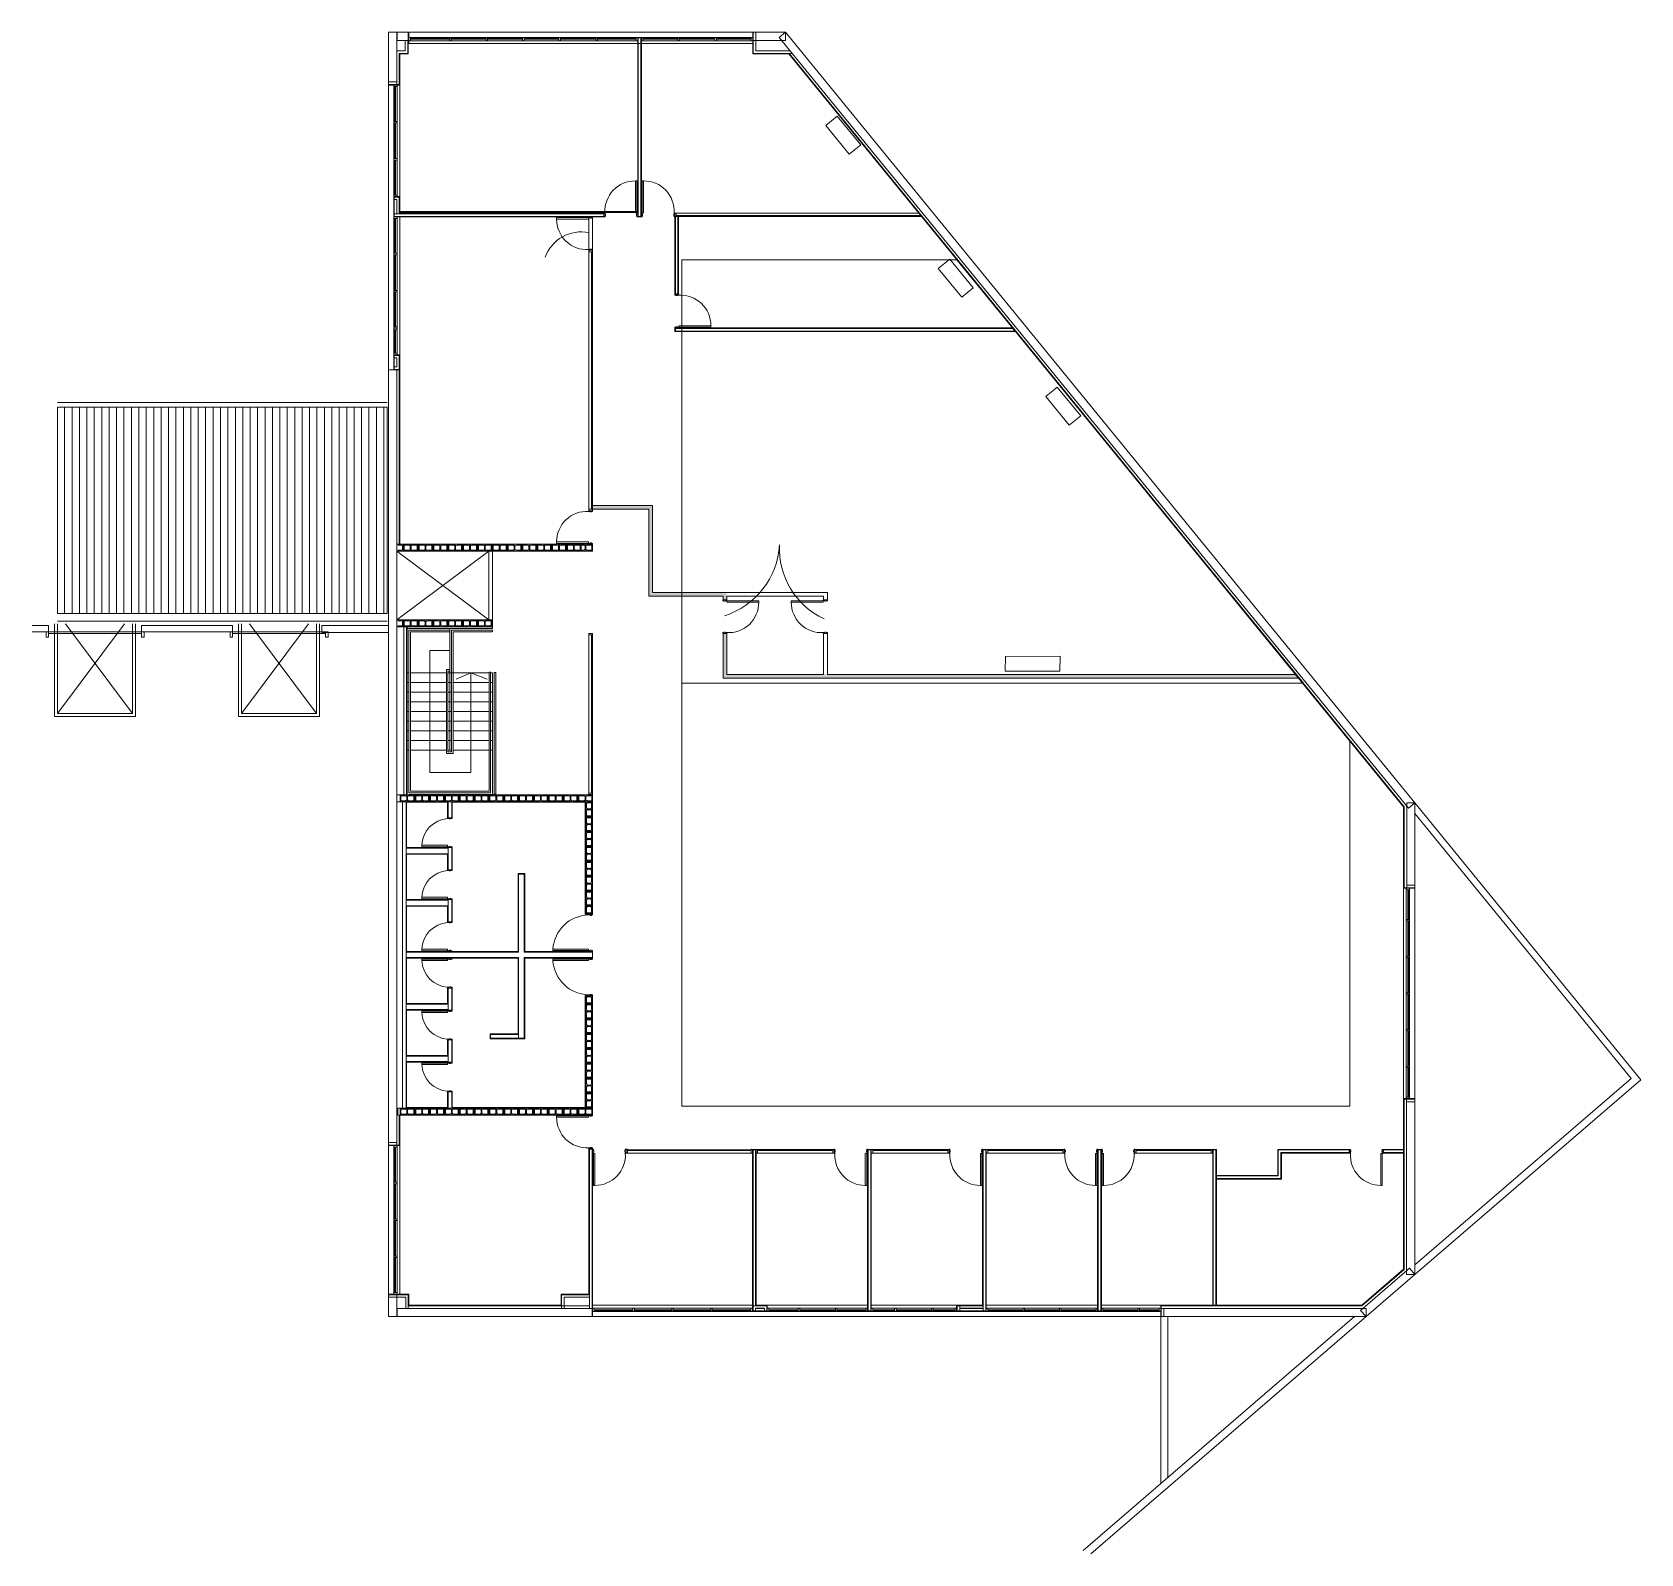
# Model space of a CAD drawing. Header units: millimetres. Extents: x 111.5 to 154.8, y 43.5 to 84.5.
import ezdxf

# ---------------------------------------------------------------- set-up
doc = ezdxf.new("R2010")
doc.units = ezdxf.units.MM
for name, color, linetype, lineweight in [('A-CARPINTERIAS', 252, 'Continuous', 0), ('DURLOCK', 30, 'Continuous', 0), ('EST__LIVIANAS', 1, 'Continuous', 0), ('MAMP_BLOQUE_HORMIGON_BLOQU', 67, 'Continuous', 0), ('MAMP_CERAMICA_VISTA', 60, 'Continuous', 0), ('MURO', 3, 'Continuous', 0), ('MURO_VISTA', 252, 'Continuous', 0), ('MUROS', 3, 'Continuous', 0)]:
    doc.layers.add(name, color=color, linetype=linetype, lineweight=lineweight)

# ---------------------------------------------------------------- blocks, each defined once
blk = doc.blocks.new('VANO_1_00_MARCO')
at = {"layer": 'A-CARPINTERIAS', "color": 2, "elevation": -0.561003}
for points in [[(1251927.977543, 650318.173906), (1251927.977543, 650308.173906), (1251947.977543, 650308.173906), (1251947.977543, 650348.173906), (1251957.977543, 650348.173906), (1251957.977543, 650388.173906), (1251947.977543, 650388.173906), (1251947.977543, 650418.173906), (1251927.977543, 650418.173906), (1251927.977543, 650408.173906)], [(1252907.978629, 650308.162742), (1252867.978629, 650308.162742), (1252867.978629, 649347.639591), (1252907.978629, 649347.639591), (1252907.978629, 650308.162742)], [(1252927.977543, 650318.162742), (1252927.977543, 650308.162742), (1252907.977543, 650308.162742), (1252907.977543, 650348.162742), (1252897.977543, 650348.162742), (1252897.977543, 650388.162742), (1252907.977543, 650388.162742), (1252907.977543, 650418.162743), (1252927.977543, 650418.162743), (1252927.977543, 650408.162743)]]:
    blk.add_lwpolyline(points, dxfattribs=at)
at = {"layer": 'A-CARPINTERIAS'}
blk.add_arc((1252934.110365, 650331.83776, -0.561003), 986.417479, 181.375192, 266.155874, dxfattribs=at)
blk = doc.blocks.new('VANO_0_80')
at = {"layer": 'A-CARPINTERIAS', "color": 2, "elevation": 1.747012}
for points in [[(1047081.946607, 655845.934209), (1047121.946607, 655845.934209), (1047121.946607, 656545.619597), (1047081.946607, 656545.619597), (1047081.946607, 655845.934209)], [(1047061.946607, 655735.934209), (1047061.946607, 655725.934209), (1047081.946607, 655725.934209), (1047081.946607, 655765.93421), (1047091.946607, 655765.93421), (1047091.946607, 655805.934209), (1047081.946607, 655805.934209), (1047081.946607, 655845.934209), (1047061.946607, 655845.934209), (1047061.946607, 655835.934209)], [(1047861.946607, 655735.934209), (1047861.946607, 655725.934209), (1047841.946607, 655725.934209), (1047841.946607, 655765.93421), (1047831.946607, 655765.93421), (1047831.946607, 655805.934209), (1047841.946607, 655805.934209), (1047841.946607, 655845.934209), (1047861.946607, 655845.934209), (1047861.946607, 655835.934209)]]:
    blk.add_lwpolyline(points, dxfattribs=at)
at = {"layer": 'A-CARPINTERIAS'}
blk.add_arc((1047085.485669, 655787.805149, 1.747012), 758.691069, 4.394169, 87.245436, dxfattribs=at)
blk = doc.blocks.new('VANO_90')
at = {"layer": 'A-CARPINTERIAS', "color": 2}
for points in [[(-99.988837, 900), (-109.988837, 900), (-109.988837, 880), (-69.988837, 880), (-69.988837, 870), (-29.988837, 870), (-29.988837, 880), (0.011163, 880), (0.011163, 900), (-9.988837, 900)], [(-110, 19.998914), (-110, 59.998914), (-970.523151, 59.998914), (-970.523151, 19.998914), (-110, 19.998914)], [(-100, 0), (-110, 0), (-110, 20), (-70, 20), (-70, 30), (-30, 30), (-30, 20), (0, 20), (0, 0), (-10, 0)]]:
    blk.add_lwpolyline(points, dxfattribs=at)
at = {"layer": 'A-CARPINTERIAS'}
blk.add_arc((-156.752453, 67.539065), 813.805629, 86.706474, 180.53087, dxfattribs=at)
blk = doc.blocks.new('A$C2D8E3321')
at = {"layer": 'MAMP_BLOQUE_HORMIGON_BLOQU', "linetype": 'Continuous'}
h = blk.add_hatch(dxfattribs=at)
h.set_pattern_fill('AR-CONC', color=253, scale=0.2, style=0)
h.set_pattern_definition([(50, (-279883.144, 27804.65), (36.4369338, -3.187817), [3.81, -41.91]), (355, (-279883.144, 27804.65), (-7.0486843, 38.211369), [3.048, -33.528117]), (100.451445, (-279880.108, 27804.384), (29.3882494, 35.0235504), [3.238002, -35.618049]), (46.1842, (-279883.144, 27814.81), (54.215808, -8.4084656), [5.715, -62.865]), (96.635558, (-279878.626, 27814.11), (47.480827, 49.485225), [4.857005, -53.427122]), (351.184151, (-279883.144, 27814.81), (47.480827, 49.485225), [4.571993, -50.291946]), (21, (-279878.064, 27812.27), (30.3228783, -20.4530396), [3.81, -41.91]), (326, (-279878.064, 27812.27), (12.3604057, 36.837593), [3.048, -33.528]), (71.451445, (-279875.537, 27810.566), (42.683284, 16.3845538), [3.238002, -35.6179875]), (37.5, (-279883.144, 27804.65), (0.61772065, 16.9110078), [0, -33.1216, 0, -34.036, 0, -33.655]), (7.5, (-279883.144, 27804.65), (13.3639325, 20.036115), [0, -19.4056, 0, -32.3596, 0, -12.827]), (327.5, (-279894.472, 27804.65), (27.11811903, -1.1457488), [0, -12.7, 0, -39.624, 0, -52.578]), (317.5, (-279899.552, 27804.65), (29.6258363, 5.0852982), [0, -16.51, 0, -26.3144, 0, -37.338])])
h.paths.add_polyline_path([(0, 190), (0, 0), (390, 0), (390, 190)])
h.paths.add_polyline_path([(214, 150), (256, 163), (356, 163, -0.414214), (368, 151), (368, 39, -0.414214), (356, 27), (256, 27), (214, 39, -0.315202), (206, 51), (206, 139, -0.315202)], flags=16)
h.paths.add_polyline_path([(184, 139), (184, 51, -0.315202), (176, 39), (134, 27), (34, 27, -0.414214), (22, 39), (22, 151, -0.414214), (34, 163), (134, 163), (176, 150, -0.315202)], flags=16)
for p, q in [((390, 190), (0, 190)), ((0, 190), (0, 0)), ((22, 151), (22, 39)), ((34, 163), (134, 163)), ((34, 27), (134, 27)), ((176, 150), (134, 163)), ((176, 39), (134, 27)), ((184, 139), (184, 51)), ((206, 139), (206, 51)), ((214, 150), (256, 163)), ((214, 39), (256, 27)), ((356, 163), (256, 163)), ((356, 27), (256, 27)), ((368, 151), (368, 39)), ((390, 190), (390, 0)), ((390, 0), (0, 0))]:
    blk.add_line(p, q)
for centre, start, end in [((34, 151), 90, 180), ((34, 39), 180, 270), ((172, 139), 0, 69.9797), ((172, 51), 290.0203, 0), ((218, 139), 110.0203, 180), ((218, 51), 180, 249.9797), ((356, 151), 0, 90), ((356, 39), 270, 0)]:
    blk.add_arc(centre, 12, start, end)

msp = doc.modelspace()

# ---------------------------------------------------------------- hatches: boundary and pattern name
at = {"layer": 'EST__LIVIANAS', "linetype": 'Continuous'}
h = msp.add_hatch(color=256, dxfattribs=at)
h.dxf.hatch_style = 1
h.paths.add_polyline_path([(130.189, 69.275), (130.189, 69.375), (128.189, 69.375), (128.189, 71.72), (126.576, 71.72), (126.576, 71.62), (128.089, 71.62), (128.089, 69.275), (130.089, 69.275), (130.089, 69.175), (130.189, 69.175)])
h = msp.add_hatch(color=256, dxfattribs=at)
h.dxf.hatch_style = 1
h.paths.add_polyline_path([(130.189, 67.17), (145.507, 67.17), (145.588, 67.07), (130.089, 67.07), (130.089, 68.275), (130.189, 68.275)])
at = {"layer": 'MAMP_BLOQUE_HORMIGON_BLOQU', "linetype": 'Continuous'}
h = msp.add_hatch(dxfattribs=at)
h.set_pattern_fill('AR-CONC', color=253, scale=0.0002, angle=180, style=0)
h.set_pattern_definition([(230, (398.155748, 42.87581), (-0.0364369338, 0.003187817), [0.00381, -0.04191]), (175, (398.15575, 42.87581), (0.0070486843, -0.038211369), [0.003048, -0.033528117]), (280.451445, (398.15271, 42.876077), (-0.0293882494, -0.0350235504), [0.003238002, -0.035618049]), (226.1842, (398.15575, 42.86565), (-0.054215808, 0.0084084656), [0.005715, -0.062865]), (276.635558, (398.15123, 42.86635), (-0.047480827, -0.049485225), [0.004857005, -0.053427122]), (171.184151, (398.15575, 42.86565), (-0.047480827, -0.049485225), [0.004571993, -0.050291946]), (201, (398.150668, 42.86819), (-0.0303228783, 0.0204530396), [0.00381, -0.04191]), (146, (398.15067, 42.86819), (-0.0123604057, -0.036837593), [0.003048, -0.033528]), (251.451445, (398.14814, 42.869895), (-0.042683284, -0.016384554), [0.003238002, -0.0356179875]), (217.5, (398.155748, 42.875811), (-0.00061772065, -0.0169110078), [0, -0.0331216, 0, -0.034036, 0, -0.033655]), (187.5, (398.155748, 42.875811), (-0.0133639325, -0.020036115), [0, -0.0194056, 0, -0.0323596, 0, -0.012827]), (147.5, (398.167077, 42.875811), (-0.02711811903, 0.0011457488), [0, -0.0127, 0, -0.039624, 0, -0.052578]), (137.5, (398.172157, 42.87581), (-0.0296258363, -0.0050852982), [0, -0.01651, 0, -0.0263144, 0, -0.037338])])
h.paths.add_polyline_path([(121.334, 70.68), (121.334, 70.49), (121.468, 70.49), (121.468, 70.68)])
edge = h.paths.add_edge_path()
edge.add_line((121.334, 70.654), (121.334, 70.518))
edge.add_line((121.334, 70.518), (121.407, 70.518))
edge.add_line((121.407, 70.518), (121.447, 70.53))
edge.add_arc((121.445, 70.542), 0.012, 283.6095, 360)
edge.add_line((121.457, 70.542), (121.457, 70.63))
edge.add_arc((121.445, 70.63), 0.012, 0, 69.9797)
edge.add_line((121.449, 70.641), (121.407, 70.654))
edge.add_line((121.407, 70.654), (121.334, 70.654))
h = msp.add_hatch(dxfattribs=at)
h.set_pattern_fill('AR-CONC', color=253, scale=0.0002, angle=270, style=0)
h.set_pattern_definition([(320, (220.55393, 448.46093), (-0.003187817, -0.0364369338), [0.00381, -0.04191]), (265, (220.55393, 448.46093), (0.038211369, 0.0070486843), [0.003048, -0.033528117]), (10.451445, (220.553663, 448.457895), (0.0350235504, -0.0293882494), [0.0032380018, -0.035618049]), (316.1842, (220.56409, 448.46093), (-0.0084084656, -0.054215808), [0.005715, -0.062865]), (6.635558, (220.56339, 448.456413), (0.049485225, -0.047480827), [0.004857005, -0.053427122]), (261.184151, (220.56409, 448.46093), (0.049485225, -0.047480827), [0.0045719934, -0.050291946]), (291, (220.56155, 448.45585), (-0.0204530396, -0.0303228783), [0.00381, -0.04191]), (236, (220.56155, 448.45585), (0.0368375932, -0.0123604057), [0.003048, -0.033528]), (341.451445, (220.559844, 448.453324), (0.0163845538, -0.042683284), [0.0032380018, -0.0356179875]), (307.5, (220.553929, 448.460931), (0.01691100777, -0.00061772065), [0, -0.0331216, 0, -0.034036, 0, -0.033655]), (277.5, (220.553929, 448.460931), (0.020036115, -0.0133639325), [0, -0.0194056, 0, -0.0323596, 0, -0.012827]), (237.5, (220.553929, 448.47226), (-0.0011457488, -0.02711811903), [0, -0.0127, 0, -0.039624, 0, -0.052578]), (227.5, (220.55393, 448.47734), (0.0050852982, -0.0296258363), [0, -0.01651, 0, -0.0263144, 0, -0.037338])])
h.paths.add_polyline_path([(126.392, 70.629), (126.392, 70.541, 0.315202), (126.4, 70.53), (126.442, 70.517), (126.542, 70.517, 0.414214), (126.554, 70.529), (126.554, 70.641, 0.414214), (126.542, 70.653), (126.442, 70.653), (126.4, 70.64, 0.315202)], flags=16)
h.paths.add_polyline_path([(126.28, 70.68), (126.28, 70.49), (126.576, 70.49), (126.576, 70.68)])
edge = h.paths.add_edge_path()
edge.add_line((126.28, 70.653), (126.28, 70.517))
edge.add_line((126.28, 70.517), (126.32, 70.517))
edge.add_line((126.32, 70.517), (126.362, 70.53))
edge.add_arc((126.358, 70.541), 0.012, 290.0203, 360)
edge.add_line((126.37, 70.541), (126.37, 70.629))
edge.add_arc((126.358, 70.629), 0.012, 0, 69.9797)
edge.add_line((126.362, 70.64), (126.32, 70.653))
edge.add_line((126.32, 70.653), (126.28, 70.653))
h = msp.add_hatch(dxfattribs=at)
h.set_pattern_fill('AR-CONC', color=253, scale=0.0002, angle=180, style=0)
h.set_pattern_definition([(230, (398.155748, 40.83585), (-0.0364369338, 0.003187817), [0.00381, -0.04191]), (175, (398.15575, 40.83585), (0.0070486843, -0.038211369), [0.003048, -0.033528117]), (280.451445, (398.15271, 40.836115), (-0.0293882494, -0.0350235504), [0.003238002, -0.035618049]), (226.1842, (398.15575, 40.82569), (-0.054215808, 0.0084084656), [0.005715, -0.062865]), (276.635558, (398.15123, 40.82639), (-0.047480827, -0.049485225), [0.004857005, -0.053427122]), (171.184151, (398.15575, 40.82569), (-0.047480827, -0.049485225), [0.004571993, -0.050291946]), (201, (398.150668, 40.82823), (-0.0303228783, 0.0204530396), [0.00381, -0.04191]), (146, (398.15067, 40.82823), (-0.0123604057, -0.036837593), [0.003048, -0.033528]), (251.451445, (398.14814, 40.829934), (-0.042683284, -0.016384554), [0.003238002, -0.0356179875]), (217.5, (398.155748, 40.835849), (-0.00061772065, -0.0169110078), [0, -0.0331216, 0, -0.034036, 0, -0.033655]), (187.5, (398.155748, 40.83585), (-0.0133639325, -0.020036115), [0, -0.0194056, 0, -0.0323596, 0, -0.012827]), (147.5, (398.167077, 40.835849), (-0.02711811903, 0.0011457488), [0, -0.0127, 0, -0.039624, 0, -0.052578]), (137.5, (398.172157, 40.83585), (-0.0296258363, -0.0050852982), [0, -0.01651, 0, -0.0263144, 0, -0.037338])])
h.paths.add_polyline_path([(121.334, 68.64), (121.334, 68.45), (121.468, 68.45), (121.468, 68.64)])
edge = h.paths.add_edge_path()
edge.add_line((121.334, 68.614), (121.334, 68.478))
edge.add_line((121.334, 68.478), (121.407, 68.478))
edge.add_line((121.407, 68.478), (121.447, 68.49))
edge.add_arc((121.445, 68.502), 0.012, 283.6095, 360)
edge.add_line((121.457, 68.502), (121.457, 68.59))
edge.add_arc((121.445, 68.59), 0.012, 0, 69.9797)
edge.add_line((121.449, 68.601), (121.407, 68.614))
edge.add_line((121.407, 68.614), (121.334, 68.614))
h = msp.add_hatch(dxfattribs=at)
h.set_pattern_fill('AR-CONC', color=253, scale=0.0002, angle=270, style=0)
h.set_pattern_definition([(320, (154.190733, 337.612454), (-0.003187817, -0.0364369338), [0.00381, -0.04191]), (265, (154.190733, 337.612454), (0.038211369, 0.0070486843), [0.003048, -0.033528117]), (10.451445, (154.190467, 337.609417), (0.0350235504, -0.0293882494), [0.003238002, -0.035618049]), (316.1842, (154.200893, 337.612454), (-0.0084084656, -0.054215808), [0.005715, -0.062865]), (6.635558, (154.20019, 337.607936), (0.049485225, -0.047480827), [0.004857005, -0.053427122]), (261.184151, (154.20089, 337.612454), (0.049485225, -0.047480827), [0.004571993, -0.050291946]), (291, (154.198353, 337.607374), (-0.0204530396, -0.0303228783), [0.00381, -0.04191]), (236, (154.198353, 337.607374), (0.036837593, -0.0123604057), [0.003048, -0.033528]), (341.451445, (154.196648, 337.604847), (0.016384554, -0.042683284), [0.003238002, -0.0356179875]), (307.5, (154.190733, 337.612454), (0.0169110078, -0.00061772065), [0, -0.0331216, 0, -0.034036, 0, -0.033655]), (277.5, (154.190733, 337.612454), (0.020036115, -0.0133639325), [0, -0.0194056, 0, -0.0323596, 0, -0.012827]), (237.5, (154.190733, 337.623782), (-0.0011457488, -0.02711811903), [0, -0.0127, 0, -0.039624, 0, -0.052578]), (227.5, (154.190733, 337.628862), (0.0050852982, -0.0296258363), [0, -0.01651, 0, -0.0263144, 0, -0.037338])])
h.paths.add_polyline_path([(126.525, 60.913), (126.437, 60.913, 0.315202), (126.425, 60.905), (126.413, 60.863), (126.413, 60.763, 0.414214), (126.425, 60.751), (126.537, 60.751, 0.414214), (126.549, 60.763), (126.549, 60.863), (126.536, 60.904, 0.346235)], flags=16)
h.paths.add_polyline_path([(126.386, 60.924), (126.576, 60.924), (126.576, 60.729), (126.386, 60.729)])
h = msp.add_hatch(dxfattribs=at)
h.set_pattern_fill('AR-CONC', color=253, scale=0.0002, angle=270, style=0)
h.set_pattern_definition([(320, (154.190717, 335.187573), (-0.003187817, -0.0364369338), [0.00381, -0.04191]), (265, (154.190717, 335.187573), (0.038211369, 0.0070486843), [0.003048, -0.033528117]), (10.451445, (154.19045, 335.184536), (0.0350235504, -0.0293882494), [0.003238002, -0.035618049]), (316.1842, (154.200877, 335.187573), (-0.0084084656, -0.054215808), [0.005715, -0.062865]), (6.635558, (154.200176, 335.183055), (0.049485225, -0.047480827), [0.004857005, -0.053427122]), (261.184151, (154.200877, 335.18757), (0.049485225, -0.047480827), [0.004571993, -0.050291946]), (291, (154.198337, 335.182493), (-0.0204530396, -0.0303228783), [0.00381, -0.04191]), (236, (154.198337, 335.182493), (0.036837593, -0.0123604057), [0.003048, -0.033528]), (341.451445, (154.196632, 335.179966), (0.016384554, -0.042683284), [0.003238002, -0.0356179875]), (307.5, (154.190717, 335.187573), (0.0169110078, -0.00061772065), [0, -0.0331216, 0, -0.034036, 0, -0.033655]), (277.5, (154.190717, 335.187573), (0.020036115, -0.0133639325), [0, -0.0194056, 0, -0.0323596, 0, -0.012827]), (237.5, (154.190717, 335.198901), (-0.0011457488, -0.02711811903), [0, -0.0127, 0, -0.039624, 0, -0.052578]), (227.5, (154.190717, 335.20398), (0.0050852982, -0.0296258363), [0, -0.01651, 0, -0.0263144, 0, -0.037338])])
h.paths.add_polyline_path([(126.525, 58.488), (126.437, 58.488, 0.315202), (126.425, 58.481), (126.413, 58.438), (126.413, 58.338, 0.414214), (126.425, 58.326), (126.537, 58.326, 0.414214), (126.549, 58.338), (126.549, 58.438), (126.536, 58.479, 0.346235)], flags=16)
h.paths.add_polyline_path([(126.386, 58.499), (126.576, 58.499), (126.576, 58.304), (126.386, 58.304)])
at = {"layer": 'MURO_VISTA', "linetype": 'Continuous'}
h = msp.add_hatch(dxfattribs=at)
h.set_pattern_fill('_USER', color=256, scale=0.2, angle=270, pattern_type=0)
h.set_pattern_definition([(270, (192.74928, 168.02997), (0.2, 0), [])])
h.paths.add_polyline_path([(121.037, 74.369), (121.037, 68.806), (112.159, 68.806), (112.159, 74.369)])

# ---------------------------------------------------------------- linework, layer by layer
at = {"layer": 'A-CARPINTERIAS'}
for p, q in [((121.664, 84.305, 1.07), (122.727, 84.305, 1.065)), ((121.664, 84.285, 1.07), (122.727, 84.285, 1.065)), ((122.767, 84.305, 1.064), (123.707, 84.305, 1.065)), ((122.767, 84.285, 1.064), (123.707, 84.285, 1.065)), ((123.747, 84.305, 1.064), (124.687, 84.305, 1.065)), ((123.747, 84.285, 1.064), (124.687, 84.285, 1.065)), ((124.727, 84.305, 1.064), (125.667, 84.305, 1.065)), ((124.727, 84.285, 1.064), (125.667, 84.285, 1.065)), ((125.707, 84.305, 1.065), (126.667, 84.305, 1.067)), ((125.707, 84.285, 1.065), (126.667, 84.285, 1.067)), ((126.707, 84.305, 1.067), (127.749, 84.305, 1.074)), ((126.707, 84.285, 1.067), (127.749, 84.285, 1.074)), ((127.929, 84.305, 1.066), (128.869, 84.305, 1.067)), ((127.929, 84.285, 1.066), (128.869, 84.285, 1.067)), ((128.909, 84.305, 1.067), (129.869, 84.305, 1.069)), ((128.909, 84.285, 1.067), (129.869, 84.285, 1.069)), ((129.909, 84.305, 1.069), (130.849, 84.305, 1.07)), ((129.909, 84.285, 1.069), (130.849, 84.285, 1.07)), ((121.241, 82.064, 1.067), (121.241, 83.004, 1.068)), ((121.261, 82.064, 1.067), (121.261, 83.004, 1.068)), ((121.241, 81.064, 1.065), (121.241, 82.024, 1.067)), ((121.261, 81.064, 1.065), (121.261, 82.024, 1.067)), ((121.241, 80.084, 1.064), (121.241, 81.024, 1.065)), ((121.261, 80.084, 1.064), (121.261, 81.024, 1.065)), ((121.241, 79.454, 1.064), (121.241, 78.514, 1.065)), ((121.261, 79.454, 1.064), (121.261, 78.514, 1.065)), ((128.829, 79.529, 1.066), (135.416, 79.529, 1.066)), ((121.241, 78.474, 1.065), (121.241, 77.514, 1.067)), ((121.261, 78.474, 1.065), (121.261, 77.514, 1.067)), ((126.546, 71.62, -1.064), (126.546, 78.554, 1.066)), ((121.241, 77.474, 1.067), (121.241, 76.534, 1.068)), ((121.261, 77.474, 1.067), (121.261, 76.534, 1.068)), ((121.241, 76.454, 1.063), (121.241, 75.82, 1.076)), ((121.261, 76.454, 1.063), (121.261, 75.82, 1.076)), ((126.546, 63.971, 1.064), (126.546, 68.235, 1.064)), ((148.541, 60.569, -0.006), (148.541, 61.368, 0.009)), ((148.561, 60.569, -0.006), (148.561, 61.368, 0.009)), ((148.541, 59.582, -0.001), (148.541, 60.529)), ((148.561, 59.582, -0.001), (148.561, 60.529)), ((148.541, 58.594, 0.003), (148.541, 59.542, 0.004)), ((148.561, 58.594, 0.003), (148.561, 59.542, 0.004)), ((148.541, 57.607, 0.007), (148.541, 58.554, 0.009)), ((148.561, 57.607, 0.007), (148.561, 58.554, 0.009)), ((148.541, 56.619, 0.012), (148.541, 57.567, 0.013)), ((148.561, 56.619, 0.012), (148.561, 57.567, 0.013)), ((148.541, 56.579, 0.012), (148.541, 55.781, 0.009)), ((148.561, 56.579, 0.012), (148.561, 55.781, 0.009)), ((121.241, 53.488, 1.071), (121.241, 54.436, 1.073)), ((121.261, 53.488, 1.071), (121.261, 54.436, 1.073)), ((127.516, 54.345, 0.001), (130.846, 54.346, 1.067)), ((131.021, 54.345, 1.067), (133.046, 54.345, -1.531)), ((134.121, 54.345, -1.531), (136.146, 54.345, -4.129)), ((137.221, 54.345, 5.314), (139.246, 54.345, 2.716)), ((143.241, 54.345, 5.314), (141.216, 54.345, 2.716)), ((121.241, 52.495, 1.07), (121.241, 53.448, 1.071)), ((121.261, 52.495, 1.07), (121.261, 53.448, 1.071)), ((121.241, 51.501, 1.068), (121.241, 52.456, 1.07)), ((121.261, 51.501, 1.068), (121.261, 52.456, 1.07)), ((121.241, 50.515, 1.068), (121.241, 51.461, 1.07)), ((121.261, 50.515, 1.068), (121.261, 51.461, 1.07)), ((127.659, 50.056, 1.066), (126.616, 50.055, 0.015)), ((127.659, 50.036, 1.066), (126.616, 50.035, 0.015)), ((128.709, 50.056, 1.07), (127.699, 50.055, 0.01)), ((128.709, 50.036, 1.07), (127.699, 50.035, 0.01)), ((128.749, 50.056, 1.07), (129.759, 50.055, 0.01)), ((128.749, 50.036, 1.07), (129.759, 50.035, 0.01)), ((129.799, 50.056, 1.066), (130.841, 50.055, 0.015)), ((129.799, 50.036, 1.066), (130.841, 50.035, 0.015)), ((131.321, 50.056, 1.07), (132.116, 50.056, 0.546)), ((131.321, 50.036, 1.07), (132.116, 50.036, 0.546)), ((133.116, 50.056, 1.593), (132.156, 50.055, 0.542)), ((133.116, 50.036, 1.593), (132.156, 50.035, 0.542)), ((133.941, 50.056, 1.07), (133.156, 50.056, 0.546)), ((133.941, 50.036, 1.07), (133.156, 50.036, 0.546)), ((134.711, 50.055, -1.009), (134.121, 50.055, -2.575)), ((134.711, 50.035, -1.009), (134.121, 50.035, -2.575)), ((135.711, 50.056, -1.005), (134.751, 50.055, -2.056)), ((135.711, 50.036, -1.005), (134.751, 50.035, -2.056)), ((135.751, 50.055, -1.009), (136.341, 50.055, -2.575)), ((135.751, 50.035, -1.009), (136.341, 50.035, -2.575)), ((138.171, 50.056, 5.321), (137.221, 50.055, 4.27)), ((138.171, 50.036, 5.321), (137.221, 50.035, 4.27)), ((139.151, 50.056, 5.326), (138.211, 50.055, 4.275)), ((139.151, 50.036, 5.326), (138.211, 50.035, 4.275)), ((140.141, 50.056, 5.33), (139.191, 50.056, 4.279)), ((140.141, 50.036, 5.33), (139.191, 50.036, 4.279)), ((141.271, 50.056, 12.166), (140.321, 50.056, 11.115)), ((141.271, 50.036, 12.166), (140.321, 50.036, 11.115)), ((141.311, 50.056, 12.166), (141.841, 50.055, 4.27)), ((141.311, 50.036, 12.166), (141.841, 50.035, 4.27))]:
    msp.add_line(p, q, dxfattribs=at)
for points, elevation in [([(127.789, 84.24), (121.624, 84.24), (121.624, 84.33), (127.789, 84.33)], 1.07), ([(121.664, 84.24), (121.624, 84.24), (121.624, 84.33), (121.664, 84.33)], 1.07), ([(122.767, 84.24), (122.727, 84.24), (122.727, 84.33), (122.767, 84.33)], 1.07), ([(123.747, 84.24), (123.707, 84.24), (123.707, 84.33), (123.747, 84.33)], 1.07), ([(124.727, 84.24), (124.687, 84.24), (124.687, 84.33), (124.727, 84.33)], 1.07), ([(125.707, 84.24), (125.667, 84.24), (125.667, 84.33), (125.707, 84.33)], 1.07), ([(126.707, 84.24), (126.667, 84.24), (126.667, 84.33), (126.707, 84.33)], 1.07), ([(127.789, 84.24), (127.749, 84.24), (127.749, 84.33), (127.789, 84.33)], 1.066), ([(127.929, 84.24), (127.889, 84.24), (127.889, 84.33), (127.929, 84.33)], 1.066), ([(130.889, 84.24), (127.889, 84.24), (127.889, 84.33), (130.889, 84.33)], 1.066), ([(128.909, 84.24), (128.869, 84.24), (128.869, 84.33), (128.909, 84.33)], 1.066), ([(129.909, 84.24), (129.869, 84.24), (129.869, 84.33), (129.909, 84.33)], 1.066), ([(130.889, 84.24), (130.849, 84.24), (130.849, 84.33), (130.889, 84.33)], 1.061), ([(121.306, 83.044), (121.306, 83.004), (121.216, 83.004), (121.216, 83.044)], 1.059), ([(121.306, 83.004), (121.306, 80.084), (121.216, 80.084), (121.216, 83.004)], 1.064), ([(121.306, 82.064), (121.306, 82.024), (121.216, 82.024), (121.216, 82.064)], 1.064), ([(121.306, 81.064), (121.306, 81.024), (121.216, 81.024), (121.216, 81.064)], 1.064), ([(121.306, 80.084), (121.306, 80.044), (121.216, 80.044), (121.216, 80.084)], 1.064), ([(121.306, 79.454), (121.306, 79.494), (121.216, 79.494), (121.216, 79.454)], 1.064), ([(121.306, 75.78), (121.306, 79.454), (121.216, 79.454), (121.216, 75.78)], 1.064), ([(128.829, 79.594), (128.829, 79.504), (128.789, 79.504), (128.789, 79.594)], 1.066), ([(121.306, 78.474), (121.306, 78.514), (121.216, 78.514), (121.216, 78.474)], 1.064), ([(126.576, 78.594), (126.576, 78.554), (126.476, 78.554), (126.476, 78.594)], 1.066), ([(126.576, 78.554), (126.576, 71.62), (126.476, 71.62), (126.476, 78.554)], 1.066), ([(121.306, 77.474), (121.306, 77.514), (121.216, 77.514), (121.216, 77.474)], 1.064), ([(121.306, 76.494), (121.306, 76.534), (121.216, 76.534), (121.216, 76.494)], 1.059), ([(121.306, 76.454), (121.306, 76.494), (121.216, 76.494), (121.216, 76.454)], 1.072), ([(121.306, 75.78), (121.306, 75.82), (121.216, 75.82), (121.216, 75.78)], 1.067), ([(126.576, 71.62), (126.576, 71.58), (126.476, 71.58), (126.476, 71.62)], 1.066), ([(126.576, 68.235), (126.576, 68.275), (126.476, 68.275), (126.476, 68.235)], 1.064), ([(126.576, 68.235), (126.576, 63.971), (126.476, 63.971), (126.476, 68.235)], 1.064), ([(148.496, 60.569), (148.496, 60.529), (148.586, 60.529), (148.586, 60.569)], 0.004), ([(148.496, 59.582), (148.496, 59.542), (148.586, 59.542), (148.586, 59.582)], 0.009), ([(148.496, 58.594), (148.496, 58.554), (148.586, 58.554), (148.586, 58.594)], 0.013), ([(148.496, 57.607), (148.496, 57.567), (148.586, 57.567), (148.586, 57.607)], 0.018), ([(148.496, 56.619), (148.496, 56.579), (148.586, 56.579), (148.586, 56.619)], 0.022), ([(148.496, 56.579), (148.496, 56.619), (148.586, 56.619), (148.586, 56.579)], 0.022), ([(148.496, 55.741), (148.496, 55.781), (148.586, 55.781), (148.586, 55.741)], 0.018), ([(121.306, 54.476), (121.306, 54.436), (121.216, 54.436), (121.216, 54.476)], 1.064), ([(121.306, 54.476), (121.306, 50.475), (121.216, 50.475), (121.216, 54.476)], 1.068), ([(127.516, 54.275), (127.476, 54.275), (127.476, 54.376), (127.516, 54.376)], 1.064), ([(127.516, 54.275), (130.846, 54.276), (130.846, 54.376), (127.516, 54.375)], 1.066), ([(130.881, 54.275), (130.846, 54.275), (130.846, 54.375), (130.881, 54.375)], -0.002), ([(131.021, 54.275), (130.981, 54.275), (130.981, 54.375), (131.021, 54.375)], -0.002), ([(131.021, 54.275), (133.046, 54.275), (133.046, 54.375), (131.021, 54.375)], 1.066), ([(133.081, 54.275), (133.046, 54.275), (133.046, 54.375), (133.081, 54.375)], -1.531), ([(134.121, 54.275), (134.081, 54.275), (134.081, 54.375), (134.121, 54.375)], -2.6), ([(134.121, 54.275), (136.146, 54.275), (136.146, 54.375), (134.121, 54.375)], -1.532), ([(136.181, 54.275), (136.146, 54.275), (136.146, 54.375), (136.181, 54.375)], -4.129), ([(137.221, 54.275), (137.181, 54.275), (137.181, 54.375), (137.221, 54.375)], 4.245), ([(137.221, 54.275), (139.246, 54.275), (139.246, 54.375), (137.221, 54.375)], 5.312), ([(139.281, 54.275), (139.246, 54.275), (139.246, 54.375), (139.281, 54.375)], 2.716), ([(141.181, 54.275), (141.216, 54.275), (141.216, 54.375), (141.181, 54.375)], 2.716), ([(143.241, 54.275), (141.216, 54.275), (141.216, 54.375), (143.241, 54.375)], 5.312), ([(143.276, 54.275), (143.241, 54.275), (143.241, 54.375), (143.276, 54.375)], 2.716), ([(121.306, 53.488), (121.306, 53.448), (121.216, 53.448), (121.216, 53.488)], 1.068), ([(121.306, 52.495), (121.306, 52.456), (121.216, 52.456), (121.216, 52.495)], 1.068), ([(121.306, 51.501), (121.306, 51.461), (121.216, 51.461), (121.216, 51.501)], 1.068), ([(121.306, 50.515), (121.306, 50.475), (121.216, 50.475), (121.216, 50.515)], 1.068), ([(126.576, 50.1), (130.881, 50.1), (130.881, 50.01), (126.576, 50.01)], 1.067), ([(126.576, 50.1), (126.616, 50.1), (126.616, 50.01), (126.576, 50.01)], 1.059), ([(127.659, 50.1), (127.699, 50.1), (127.699, 50.01), (127.659, 50.01)], 1.063), ([(128.709, 50.1), (128.749, 50.1), (128.749, 50.01), (128.709, 50.01)], 1.067), ([(128.749, 50.1), (128.709, 50.1), (128.709, 50.01), (128.749, 50.01)], 1.067), ([(128.709, 50.1), (128.749, 50.1), (128.749, 50.01), (128.709, 50.01)], 1.067), ([(128.749, 50.1), (128.709, 50.1), (128.709, 50.01), (128.749, 50.01)], 1.067), ([(129.799, 50.1), (129.759, 50.1), (129.759, 50.01), (129.799, 50.01)], 1.063), ([(130.881, 50.1), (130.841, 50.1), (130.841, 50.01), (130.881, 50.01)], 1.059), ([(131.281, 50.1), (133.981, 50.1), (133.981, 50.01), (131.281, 50.01)], 1.067), ([(131.321, 50.1), (131.281, 50.1), (131.281, 50.01), (131.321, 50.01)], 1.594), ([(132.156, 50.1), (132.116, 50.1), (132.116, 50.01), (132.156, 50.01)], 1.59), ([(132.116, 50.1), (132.156, 50.1), (132.156, 50.01), (132.116, 50.01)], 1.586), ([(133.116, 50.1), (133.156, 50.1), (133.156, 50.01), (133.116, 50.01)], 1.59), ([(133.941, 50.1), (133.981, 50.1), (133.981, 50.01), (133.941, 50.01)], 1.594), ([(134.081, 50.1), (136.381, 50.1), (136.381, 50.01), (134.081, 50.01)], -1.531), ([(134.081, 50.1), (134.121, 50.1), (134.121, 50.01), (134.081, 50.01)], -1.017), ([(134.121, 50.1), (134.081, 50.1), (134.081, 50.01), (134.121, 50.01)], -1.012), ([(134.751, 50.1), (134.711, 50.1), (134.711, 50.01), (134.751, 50.01)], -1.008), ([(134.711, 50.1), (134.751, 50.1), (134.751, 50.01), (134.711, 50.01)], -1.012), ([(134.711, 50.1), (134.751, 50.1), (134.751, 50.01), (134.711, 50.01)], -1.012), ([(135.711, 50.1), (135.751, 50.1), (135.751, 50.01), (135.711, 50.01)], -1.008), ([(136.381, 50.1), (136.341, 50.1), (136.341, 50.01), (136.381, 50.01)], -1.017), ([(136.341, 50.1), (136.381, 50.1), (136.381, 50.01), (136.341, 50.01)], -1.012), ([(137.181, 50.1), (140.181, 50.101), (140.181, 50.011), (137.181, 50.01)], 5.314), ([(137.181, 50.1), (137.221, 50.1), (137.221, 50.01), (137.181, 50.01)], 5.314), ([(137.221, 50.1), (137.181, 50.1), (137.181, 50.01), (137.221, 50.01)], 5.319), ([(138.211, 50.1), (138.171, 50.1), (138.171, 50.01), (138.211, 50.01)], 5.323), ([(138.171, 50.1), (138.211, 50.1), (138.211, 50.01), (138.171, 50.01)], 5.319), ([(138.171, 50.1), (138.211, 50.1), (138.211, 50.01), (138.171, 50.01)], 5.319), ([(139.151, 50.1), (139.191, 50.1), (139.191, 50.01), (139.151, 50.01)], 5.323), ([(139.151, 50.1), (139.191, 50.1), (139.191, 50.01), (139.151, 50.01)], 5.323), ([(139.191, 50.101), (139.151, 50.101), (139.151, 50.011), (139.191, 50.011)], 5.327), ([(140.141, 50.101), (140.181, 50.101), (140.181, 50.011), (140.141, 50.011)], 5.327), ([(140.281, 50.1), (140.321, 50.1), (140.321, 50.01), (140.281, 50.01)], 12.159), ([(140.281, 50.1), (140.321, 50.1), (140.321, 50.01), (140.281, 50.01)], 12.159), ([(140.321, 50.101), (140.281, 50.101), (140.281, 50.011), (140.321, 50.011)], 12.163), ([(141.881, 50.1), (140.281, 50.1), (140.281, 50.01), (141.881, 50.01)], 5.314), ([(141.271, 50.101), (141.311, 50.101), (141.311, 50.011), (141.271, 50.011)], 12.163), ([(141.841, 50.1), (141.881, 50.1), (141.881, 50.01), (141.841, 50.01)], 12.163), ([(141.881, 50.1), (141.841, 50.1), (141.841, 50.01), (141.881, 50.01)], 12.159), ([(141.881, 50.1), (141.841, 50.1), (141.841, 50.01), (141.881, 50.01)], 12.159)]:
    msp.add_lwpolyline(points, close=True, dxfattribs=dict(at, elevation=elevation))
at = {"layer": 'A-CARPINTERIAS', "elevation": 1.066}
msp.add_lwpolyline([(135.437, 79.504), (128.829, 79.504), (128.829, 79.594), (135.363, 79.594)], dxfattribs=at)
at = {"layer": 'A-CARPINTERIAS'}
for points in [[(126.576, 63.97), (126.576, 63.93), (126.476, 63.93), (126.476, 63.97)], [(148.496, 61.408), (148.496, 55.741), (148.586, 55.741), (148.586, 61.408)], [(148.496, 61.408), (148.496, 61.368), (148.586, 61.368), (148.586, 61.408)]]:
    msp.add_lwpolyline(points, close=True, dxfattribs=at)
at = {"layer": 'A-CARPINTERIAS', "color": 2, "elevation": 0.001}
for points in [[(126.466, 55.279), (126.466, 55.239), (125.606, 55.239), (125.606, 55.279), (126.466, 55.279)], [(126.476, 55.299), (126.466, 55.299), (126.466, 55.279), (126.506, 55.279), (126.506, 55.269), (126.546, 55.269), (126.546, 55.279), (126.576, 55.279), (126.576, 55.299), (126.566, 55.299)], [(126.476, 54.399), (126.466, 54.399), (126.466, 54.419), (126.506, 54.419), (126.506, 54.429), (126.546, 54.429), (126.546, 54.419), (126.576, 54.419), (126.576, 54.399), (126.566, 54.399)]]:
    msp.add_lwpolyline(points, dxfattribs=at)
at = {"layer": 'A-CARPINTERIAS'}
msp.add_arc((126.419, 55.232, 0.001), 0.814, 179.4691, 273.2935, dxfattribs=at)
at = {"layer": 'DURLOCK', "elevation": 1.064}
for points in [[(128.089, 69.275), (130.089, 69.275), (130.089, 69.175), (130.189, 69.175), (130.189, 69.275), (132.799, 69.275), (132.799, 69.175), (132.899, 69.175), (132.899, 69.375), (128.189, 69.375), (128.189, 71.72), (126.576, 71.72), (126.576, 71.62), (128.089, 71.62), (128.089, 69.275), (128.089, 69.275), (128.089, 69.275), (128.089, 69.275)], [(145.588, 67.07), (130.089, 67.07), (130.089, 68.275), (130.189, 68.275), (130.189, 67.17), (132.799, 67.17), (132.799, 68.275), (132.899, 68.275), (132.899, 67.17), (145.507, 67.17)]]:
    msp.add_lwpolyline(points, close=True, dxfattribs=at)
msp.add_lwpolyline([(128.089, 69.275), (128.089, 71.62)], dxfattribs=at)
at = {"layer": 'EST__LIVIANAS'}
msp.add_lwpolyline([(132.856, 81.955), (133.488, 81.18), (133.798, 81.433), (133.165, 82.208)], close=True, dxfattribs=at)
at = {"layer": 'EST__LIVIANAS', "const_width": 0.05}
msp.add_lwpolyline([(127.789, 79.627), (126.599, 79.627), (121.381, 79.627)], dxfattribs=at)
at = {"layer": 'EST__LIVIANAS'}
for points, elevation in [([(126.576, 78.594), (126.476, 78.594), (126.476, 79.494), (126.576, 79.494)], 1.066), ([(135.886, 78.107), (136.518, 77.333), (136.828, 77.586), (136.196, 78.36)], 1.064), ([(138.785, 74.654), (139.417, 73.88), (139.727, 74.133), (139.095, 74.907)], 1.064), ([(128.976, 66.936), (128.976, 55.536), (146.976, 55.536), (146.976, 65.369), (145.697, 66.936)], 1.066)]:
    msp.add_lwpolyline(points, close=True, dxfattribs=dict(at, elevation=elevation))
at = {"layer": 'EST__LIVIANAS', "elevation": 1.066}
msp.add_lwpolyline([(136.39, 78.336), (128.976, 78.336), (128.976, 66.936), (145.728, 66.936), (136.39, 78.336)], dxfattribs=at)
at = {"layer": 'EST__LIVIANAS', "extrusion": (-0.168417, 0.080625, 0.982413), "elevation": -17.767}
msp.add_lwpolyline([(-120.115, 93.481), (-120.757, 94.829), (-121.119, 94.659), (-120.477, 93.311)], close=True, dxfattribs=at)
at = {"layer": 'EST__LIVIANAS'}
for centre, radius, start, end in [((126.274, 78.047, 0), 1.044, 78.8514, 159.8187), ((129.474, 70.786), 2.139, 287.7427, 356.5599), ((133.69, 70.557), 2.084, 177.2144, 245.0391)]:
    msp.add_arc(centre, radius, start, end, dxfattribs=at)
at = {"layer": 'MAMP_BLOQUE_HORMIGON_BLOQU'}
for p, q in [((121.468, 70.68, -1.064), (121.334, 70.68, -1.064)), ((121.468, 70.68, -1.064), (121.334, 70.68, -1.064)), ((121.334, 70.654, -1.064), (121.334, 70.68, -1.064)), ((121.334, 70.654, -1.064), (121.407, 70.654, -1.064)), ((121.449, 70.641, -1.064), (121.407, 70.654, -1.064)), ((121.468, 70.49, -1.064), (121.468, 70.68, -1.064)), ((126.28, 70.68, -1.064), (126.576, 70.68, -1.064)), ((126.28, 70.68, -1.064), (126.28, 70.653, -1.064)), ((126.28, 70.653, -1.064), (126.32, 70.653, -1.064)), ((126.362, 70.64, -1.064), (126.32, 70.653, -1.064)), ((126.4, 70.64, -1.064), (126.442, 70.653, -1.064)), ((126.542, 70.653, -1.064), (126.442, 70.653, -1.064)), ((126.576, 70.68, -1.064), (126.576, 70.49, -1.064)), ((121.334, 70.518, -1.064), (121.407, 70.518, -1.064)), ((121.334, 70.518, -1.064), (121.334, 70.49, -1.064)), ((121.468, 70.49, -1.064), (121.334, 70.49, -1.064)), ((121.334, 70.49, -1.064), (121.468, 70.49, -1.064)), ((121.449, 70.531, -1.064), (121.407, 70.518, -1.064)), ((121.457, 70.542, -1.064), (121.457, 70.63, -1.064)), ((126.28, 70.517, -1.064), (126.32, 70.517, -1.064)), ((126.28, 70.517, -1.064), (126.28, 70.49, -1.064)), ((126.28, 70.49, -1.064), (126.576, 70.49, -1.064)), ((126.362, 70.53, -1.064), (126.32, 70.517, -1.064)), ((126.37, 70.629, -1.064), (126.37, 70.541, -1.064)), ((126.392, 70.629, -1.064), (126.392, 70.541, -1.064)), ((126.4, 70.53, -1.064), (126.442, 70.517, -1.064)), ((126.542, 70.517, -1.064), (126.442, 70.517, -1.064)), ((126.554, 70.641, -1.064), (126.554, 70.529, -1.064)), ((121.468, 68.64, -1.064), (121.334, 68.64, -1.064)), ((121.468, 68.64, -1.064), (121.334, 68.64, -1.064)), ((121.334, 68.614, -1.064), (121.334, 68.64, -1.064)), ((121.334, 68.614, -1.064), (121.407, 68.614, -1.064)), ((121.334, 68.478, -1.064), (121.407, 68.478, -1.064)), ((121.334, 68.478, -1.064), (121.334, 68.45, -1.064)), ((121.449, 68.601, -1.064), (121.407, 68.614, -1.064)), ((121.449, 68.491, -1.064), (121.407, 68.478, -1.064)), ((121.457, 68.502, -1.064), (121.457, 68.59, -1.064)), ((121.468, 68.45, -1.064), (121.468, 68.64, -1.064)), ((121.468, 68.45, -1.064), (121.334, 68.45, -1.064)), ((121.334, 68.45, -1.064), (121.468, 68.45, -1.064)), ((126.386, 60.924, 0.855), (126.386, 60.729, 0.855)), ((126.576, 60.924, 0.855), (126.386, 60.924, 0.855)), ((126.386, 60.924, 0.855), (126.386, 60.729, 0.855)), ((126.576, 60.729, 0.855), (126.386, 60.729, 0.855)), ((126.425, 60.905, 0.855), (126.413, 60.863, 0.855)), ((126.413, 60.763, 0.855), (126.413, 60.863, 0.855)), ((126.537, 60.751, 0.855), (126.425, 60.751, 0.855)), ((126.525, 60.913, 0.855), (126.437, 60.913, 0.855)), ((126.536, 60.905, 0.855), (126.549, 60.863, 0.855)), ((126.549, 60.763, 0.855), (126.549, 60.863, 0.855)), ((126.576, 60.924, 0.855), (126.576, 60.729, 0.855)), ((126.576, 60.729, 0.855), (126.576, 60.924, 0.855)), ((126.386, 58.499, 0.001), (126.386, 58.304, 0.001)), ((126.576, 58.499, 0.001), (126.386, 58.499, 0.001)), ((126.386, 58.499, 0.001), (126.386, 58.304, 0.001)), ((126.576, 58.304, 0.001), (126.386, 58.304, 0.001)), ((126.425, 58.481, 0.001), (126.413, 58.438, 0.001)), ((126.413, 58.338, 0.001), (126.413, 58.438, 0.001)), ((126.537, 58.326, 0.001), (126.425, 58.326, 0.001)), ((126.525, 58.488, 0.001), (126.437, 58.488, 0.001)), ((126.536, 58.481, 0.001), (126.549, 58.438, 0.001)), ((126.549, 58.338, 0.001), (126.549, 58.438, 0.001)), ((126.576, 58.499, 0.001), (126.576, 58.304, 0.001)), ((126.576, 58.304, 0.001), (126.576, 58.499, 0.001))]:
    msp.add_line(p, q, dxfattribs=at)
for centre, start, end in [((126.542, 70.641, -1.064), 0, 90), ((121.445, 70.63, -1.064), 0, 69.9797), ((121.445, 70.63, -1.064), 0, 69.9797), ((121.445, 70.542, -1.064), 290.0203, 0), ((126.358, 70.629, -1.064), 0, 69.9797), ((126.358, 70.541, -1.064), 290.0203, 0), ((126.404, 70.629, -1.064), 110.0203, 180), ((126.404, 70.541, -1.064), 180, 249.9797), ((126.542, 70.529, -1.064), 270, 0), ((121.445, 68.59, -1.064), 0, 69.9797), ((121.445, 68.59, -1.064), 0, 69.9797), ((121.445, 68.502, -1.064), 290.0203, 0), ((126.425, 60.763, 0.855), 180, 270), ((126.437, 60.901, 0.855), 90, 159.9797), ((126.437, 60.901, 0.855), 90, 159.9797), ((126.525, 60.901, 0.855), 20.0203, 90), ((126.537, 60.763, 0.855), 270, 0), ((126.425, 58.338, 0.001), 180, 270), ((126.437, 58.476, 0.001), 90, 159.9797), ((126.437, 58.476, 0.001), 90, 159.9797), ((126.525, 58.476, 0.001), 20.0203, 90), ((126.537, 58.338, 0.001), 270, 0)]:
    msp.add_arc(centre, 0.012, start, end, dxfattribs=at)
at = {"layer": 'MAMP_CERAMICA_VISTA'}
for points, elevation in [([(126.476, 60.709), (126.371, 60.709), (126.371, 63.724), (125.705, 63.724), (125.705, 63.724), (122.794, 63.724), (122.794, 63.307), (122.664, 63.307), (122.664, 63.724), (121.564, 63.724), (121.564, 62.504), (122.664, 62.504), (122.664, 62.522), (122.794, 62.522), (122.794, 61.907), (122.664, 61.907), (122.664, 62.324), (121.564, 62.324), (121.564, 61.104), (122.664, 61.104), (122.664, 61.122), (122.794, 61.122), (122.794, 60.507), (122.664, 60.507), (122.664, 60.924), (121.564, 60.924), (121.564, 59.704), (122.664, 59.704), (122.664, 59.707), (122.794, 59.707), (122.794, 59.704), (124.565, 59.704), (124.565, 61.744), (124.565, 61.744), (124.565, 61.804), (124.745, 61.804), (124.745, 59.704), (126.484, 59.704)], 0.001), ([(124.58, 59.689), (124.58, 61.789), (124.73, 61.789), (124.73, 59.689), (124.981, 59.689)], -0.016), ([(126.476, 58.519), (126.371, 58.519), (126.371, 55.504), (125.705, 55.504), (125.705, 55.504), (122.794, 55.504), (122.794, 55.921), (122.664, 55.921), (122.664, 55.504), (121.564, 55.504), (121.564, 56.724), (122.664, 56.724), (122.664, 56.706), (122.794, 56.706), (122.794, 57.321), (122.664, 57.321), (122.664, 56.904), (121.564, 56.904), (121.564, 58.124), (122.664, 58.124), (122.664, 58.106), (122.794, 58.106), (122.794, 58.721), (122.664, 58.721), (122.664, 58.304), (121.564, 58.304), (121.564, 59.524), (122.664, 59.524), (122.664, 59.521), (122.794, 59.521), (122.794, 59.524), (124.565, 59.524), (124.565, 57.484), (123.811, 57.484), (123.811, 57.354), (124.745, 57.354), (124.745, 59.524), (126.484, 59.524)], 0.001)]:
    msp.add_lwpolyline(points, dxfattribs=dict(at, elevation=elevation))
at = {"layer": 'MURO'}
for p, q in [((121.609, 83.884, 1.064), (121.609, 84.256, 1.064)), ((130.889, 83.884, 1.064), (130.889, 84.47, 1.064)), ((121.366, 83.884, 1.064), (121.609, 83.884, 1.064)), ((121.381, 83.044, 1.064), (121.381, 83.884, 1.064)), ((131.88, 83.884, 1.064), (130.889, 83.884, 1.064)), ((121.076, 83.044, 1.064), (121.381, 83.044, 1.064)), ((121.381, 80.044, 1.064), (121.216, 80.044, 2.131)), ((121.216, 80.044, 1.064), (121.216, 79.494, 1.064)), ((121.381, 79.579, 1.064), (121.381, 80.044, 1.064)), ((121.381, 75.78, 1.064), (121.216, 75.78, 1.067)), ((121.216, 75.575, 1.067), (121.216, 75.78, 1.067)), ((121.216, 75.575, 1.067), (121.216, 75.37, 1.067)), ((121.381, 75.575, 1.064), (121.381, 75.78, 1.064)), ((121.381, 75.575, 1.064), (121.381, 75.37, 1.064)), ((121.381, 75.37, 1.064), (121.076, 75.37, 1.064)), ((121.381, 75.37, 1.064), (121.216, 75.37, 1.067)), ((121.381, 75.37, 1.064), (121.381, 70.68, 1.064)), ((121.577, 68.64, 0.087), (121.577, 68.651, 0.089)), ((121.577, 63.929, -1.06), (121.577, 68.451, 0.041)), ((148.423, 61.613, 0.004), (148.423, 61.818, 0.004)), ((148.423, 61.613, 0.004), (148.423, 61.408, 0.004)), ((148.423, 61.408, 0.004), (148.728, 61.408, 0.005)), ((148.421, 55.536, -1.441), (148.421, 55.741, -1.441)), ((148.421, 55.741, -1.441), (148.726, 55.741, -1.064)), ((148.421, 55.536, -1.441), (148.421, 55.331, -1.441)), ((121.381, 54.476, 1.064), (121.381, 55.299, 0.001)), ((148.421, 51.124, -1.441), (148.421, 55.331, -1.441)), ((121.076, 54.476, 1.064), (121.381, 54.476, 1.064)), ((121.381, 54.476, 1.064), (121.076, 54.476, 1.064)), ((147.297, 50.175, 1.064), (148.421, 51.144, 1.064)), ((121.076, 50.475, 1.064), (121.624, 50.475, 1.064)), ((121.624, 50.475, 1.064), (121.624, 50.175, 1.064)), ((125.726, 50.475, 1.064), (125.726, 50.175, 1.064)), ((126.491, 50.475, 1.064), (125.726, 50.475, 1.064)), ((121.609, 50.175, 1.064), (125.726, 50.175, 1.064)), ((130.881, 50.175, 1.064), (130.881, 50.01, 1.067)), ((131.086, 50.01, 1.067), (130.881, 50.01, 1.067)), ((131.086, 50.175, 1.064), (130.981, 50.175, 1.064)), ((131.086, 50.175, 1.064), (131.281, 50.175, 1.064)), ((131.086, 50.01, 1.067), (131.281, 50.01, 1.067)), ((131.281, 50.175, 1.064), (131.281, 50.01, 1.067)), ((137.096, 50.175, 0.002), (136.381, 50.175, 0.002)), ((136.381, 50.175, 0.002), (136.381, 50.01, 0.002)), ((137.081, 50.01, 5.314), (136.381, 50.01, 0.002)), ((142.086, 50.175), (141.881, 50.175)), ((141.881, 50.175), (141.881, 50.01)), ((142.086, 50.175), (142.291, 50.175)), ((142.291, 50.175), (147.32, 50.175))]:
    msp.add_line(p, q, dxfattribs=at)
for points, elevation in [([(121.076, 84.47), (121.076, 83.059), (121.296, 83.059), (121.296, 84.47)], 1.064), ([(121.308, 84.47), (121.308, 84.25), (121.609, 84.25), (121.609, 84.47)], 1.064), ([(127.889, 79.494), (127.889, 84.33), (127.789, 84.33), (127.789, 79.494)], 1.066), ([(131.774, 84.47), (131.774, 84.25), (130.904, 84.25), (130.904, 84.47)], 1.064), ([(128.789, 77.404), (128.789, 79.504), (128.889, 79.504), (128.889, 77.404)], 1.066), ([(128.789, 76.504), (137.886, 76.504), (137.968, 76.404), (128.789, 76.404)], 1.066), ([(121.549, 63.739), (121.549, 55.489), (121.449, 55.489), (121.449, 63.739)], -1.064), ([(122.779, 63.307), (122.779, 63.739), (122.679, 63.739), (122.679, 63.307)], 2.363), ([(148.728, 63.706), (148.508, 63.706), (148.508, 61.408), (148.728, 61.408)], 0.002), ([(122.679, 62.339), (122.679, 62.489), (121.549, 62.489), (121.549, 62.339)], -1.064), ([(122.779, 61.907), (122.779, 62.507), (122.679, 62.507), (122.679, 61.907)], 2.363), ([(122.679, 60.939), (122.679, 61.089), (121.549, 61.089), (121.549, 60.939)], -1.064), ([(122.779, 60.507), (122.779, 61.107), (122.679, 61.107), (122.679, 60.507)], 2.363), ([(126.576, 59.539), (126.576, 59.519), (126.484, 59.519), (126.484, 59.539)], -0.001), ([(126.576, 59.689), (126.576, 59.709), (126.486, 59.709), (126.486, 59.689)], -0.001), ([(122.779, 58.721), (122.779, 58.121), (122.679, 58.121), (122.679, 58.721)], 2.363), ([(122.679, 58.289), (122.679, 58.139), (121.549, 58.139), (121.549, 58.289)], -1.064), ([(122.779, 57.321), (122.779, 56.721), (122.679, 56.721), (122.679, 57.321)], 2.363), ([(122.679, 56.889), (122.679, 56.739), (121.549, 56.739), (121.549, 56.889)], -1.064), ([(122.779, 55.921), (122.779, 55.489), (122.679, 55.489), (122.679, 55.921)], 2.363), ([(148.726, 55.741), (148.506, 55.741), (148.506, 51.007), (148.726, 51.007)], -1.064), ([(130.981, 50.16), (130.981, 54.375), (130.881, 54.375), (130.881, 50.16)], 1.067), ([(134.081, 54.375), (134.081, 50.01), (133.981, 50.01), (133.981, 54.375)], -1.531), ([(140.281, 50.01), (140.281, 54.375), (140.181, 54.375), (140.181, 50.01)], 12.159), ([(143.281, 50.175), (143.281, 54.375), (143.381, 54.375), (143.381, 50.175)], 5.314), ([(121.296, 50.46), (121.296, 49.87), (121.076, 49.87), (121.076, 50.46)], 0.002), ([(126.561, 49.871), (126.561, 50.091), (121.312, 50.09), (121.312, 49.87)], 1.064), ([(141.881, 49.87), (141.881, 50.09), (147.411, 50.09), (147.411, 49.87)], 1.064)]:
    msp.add_lwpolyline(points, close=True, dxfattribs=dict(at, elevation=elevation))
for points, elevation in [([(131.605, 84.331), (148.557, 63.569), (148.728, 63.708), (131.775, 84.47), (131.605, 84.331)], 1.064), ([(131.861, 83.884), (148.423, 63.599), (148.423, 61.818)], 1.064), ([(121.216, 79.579), (121.216, 79.494), (126.889, 79.494), (126.889, 79.594), (121.381, 79.594)], 1.064), ([(121.296, 75.37), (121.296, 54.491), (121.076, 54.491), (121.076, 75.37), (121.296, 75.37)], 1.064), ([(121.296, 70.68), (126.576, 70.68), (126.576, 70.49), (121.296, 70.49)], -1.064), ([(123.776, 70.49), (121.296, 68.64)], -1.064), ([(121.296, 70.49), (123.776, 68.64)], -1.064), ([(123.776, 68.64), (123.776, 70.49)], -1.064), ([(123.876, 68.64), (123.876, 70.49)], -1.064), ([(121.296, 68.64), (123.864, 68.64), (123.876, 68.64), (123.876, 68.536), (123.876, 68.451), (121.296, 68.451)], -1.064), ([(126.386, 63.739), (121.296, 63.739), (121.296, 63.929), (126.576, 63.929), (126.576, 63.739)], -1.06), ([(126.386, 63.739), (126.386, 60.709), (126.576, 60.709), (126.576, 63.739)], -1.06), ([(121.549, 59.689), (124.58, 59.689), (124.58, 61.789), (124.73, 61.789), (124.73, 59.689), (126.576, 59.689), (126.576, 59.539), (124.73, 59.539), (124.73, 57.369), (123.826, 57.369), (123.826, 57.469), (124.58, 57.469), (124.58, 59.539), (121.549, 59.539), (121.549, 59.689)], -0.001), ([(126.386, 55.489), (126.386, 58.519), (126.576, 58.519), (126.576, 55.489)], 0.001), ([(124.58, 57.469), (124.58, 57.369)], -0.001), ([(126.576, 55.489), (126.576, 55.489), (126.576, 55.299), (121.326, 55.299), (121.326, 55.489), (126.386, 55.489)], 0.001), ([(137.081, 50.01), (137.181, 50.01), (137.181, 54.375), (137.081, 54.375), (137.081, 50.175)], 5.314), ([(143.381, 53.675), (145.033, 53.675), (145.033, 54.375), (146.971, 54.375), (146.971, 54.275), (145.133, 54.275), (145.133, 53.575), (143.381, 53.575)], 5.314), ([(148.421, 54.375), (147.871, 54.375), (147.871, 54.275), (148.421, 54.275)], 5.314), ([(147.267, 50.037), (148.582, 51.171), (148.726, 51.004), (147.411, 49.87), (147.267, 50.037)], 1.064)]:
    msp.add_lwpolyline(points, dxfattribs=dict(at, elevation=elevation))
for points in [[(122.779, 59.689), (122.779, 59.707), (122.679, 59.707), (122.679, 59.689)], [(122.779, 59.539), (122.779, 59.521), (122.679, 59.521), (122.679, 59.539)]]:
    msp.add_lwpolyline(points, close=True, dxfattribs=at)
at = {"layer": 'MURO_VISTA'}
for p, q in [((121.296, 83.129, 1.064), (121.296, 84.47, 1.064)), ((121.524, 83.969, 1.064), (121.524, 84.25, 1.064)), ((121.594, 83.899, 1.064), (121.594, 84.25, 1.064)), ((130.904, 83.899, 1.064), (130.904, 84.47, 1.064)), ((130.974, 83.969, 1.064), (130.974, 84.47, 1.064)), ((121.296, 83.969, 1.064), (121.524, 83.969, 1.064)), ((121.366, 83.059, 1.064), (121.366, 83.899, 1.064)), ((121.366, 83.899, 1.064), (121.609, 83.899, 1.064)), ((131.958, 83.899, 1.064), (130.904, 83.899, 1.064)), ((130.974, 83.969, 1.064), (131.901, 83.969, 1.064)), ((121.296, 83.129, 1.064), (121.076, 83.129, 1.064)), ((121.076, 83.059, 1.064), (121.381, 83.059, 1.064)), ((121.076, 83.059, 1.064), (121.076, 74.655, 1.064)), ((121.381, 83.044, 1.064), (121.381, 80.044, 1.064)), ((121.231, 80.044, 1.064), (121.231, 79.494, 1.064)), ((121.366, 80.029, 1.064), (121.231, 80.029, 1.064)), ((121.296, 79.959, 1.064), (121.231, 79.959, 1.064)), ((121.296, 79.579, 1.064), (121.296, 79.959, 1.064)), ((121.301, 79.959, 1.064), (121.301, 79.579, 1.064)), ((121.366, 79.579, 1.064), (121.366, 80.044, 1.064)), ((126.874, 79.579, 1.064), (121.231, 79.579, 1.064)), ((121.231, 79.509, 1.064), (126.874, 79.509, 1.064)), ((121.381, 79.494, 1.064), (121.381, 75.78, 1.064)), ((121.381, 76.494, 1.064), (121.381, 79.494, 1.064)), ((126.874, 79.509, 1.064), (126.874, 79.579, 1.064)), ((121.231, 75.575, 1.067), (121.231, 75.78, 1.067)), ((121.366, 75.765, 1.064), (121.231, 75.765)), ((121.296, 75.695, 1.064), (121.231, 75.695)), ((121.231, 75.575, 1.067), (121.231, 75.37, 1.067)), ((121.296, 75.455, 1.064), (121.231, 75.455)), ((121.296, 75.575, 1.064), (121.296, 75.695, 1.064)), ((121.296, 75.575, 1.064), (121.296, 75.455, 1.064)), ((121.301, 75.575, 1.067), (121.301, 75.695, 1.067)), ((121.301, 75.575, 1.067), (121.301, 75.455, 1.067)), ((121.366, 75.575, 1.064), (121.366, 75.78, 1.064)), ((121.366, 75.575, 1.064), (121.366, 75.37, 1.064)), ((121.366, 75.385, 1.064), (121.231, 75.385)), ((121.366, 75.37, 1.064), (121.366, 70.68, 1.064)), ((121.381, 75.37, 1.064), (121.381, 74.655, 1.064)), ((121.296, 74.655, 1.064), (121.296, 71.095, 1.064)), ((112.159, 74.49), (121.037, 74.49)), ((112.159, 74.369), (121.037, 74.369)), ((111.476, 68.49), (111.919, 68.49)), ((111.919, 68.49), (111.919, 68.319, 1.064)), ((112.159, 68.806), (121.037, 68.806)), ((112.159, 68.606), (121.037, 68.606)), ((112.159, 66.119, 1.064), (113.963, 68.531, 1.064)), ((114.179, 66.119, 1.064), (112.374, 68.531, 1.064)), ((114.419, 68.49), (116.876, 68.49)), ((114.419, 68.49), (114.419, 68.319, 1.064)), ((116.876, 68.49), (116.876, 68.319, 1.064)), ((117.116, 66.119, 1.064), (118.92, 68.531, 1.064)), ((119.136, 66.119, 1.064), (117.332, 68.531, 1.064)), ((121.492, 68.64, 0.086), (121.492, 68.651, 0.089)), ((121.562, 68.64, 0.087), (121.562, 68.651, 0.089)), ((111.476, 68.319, 1.064), (111.919, 68.319, 1.064)), ((111.919, 68.319, 1.064), (114.419, 68.319, 1.064)), ((111.919, 68.269, 1.064), (114.419, 68.269, 1.064)), ((114.419, 68.319, 1.064), (116.876, 68.319, 1.064)), ((116.876, 68.319, 1.064), (119.376, 68.319, 1.064)), ((116.876, 68.269, 1.064), (119.376, 68.269, 1.064)), ((121.492, 63.929, -1.057), (121.492, 68.451, 0.041)), ((121.562, 63.929, -1.06), (121.562, 68.451, 0.041)), ((123.876, 68.41, 0.004), (121.576, 68.41, 0.004)), ((121.626, 68.36, 0.004), (121.626, 66.43, 0.004)), ((122.726, 68.36, 0.004), (121.626, 68.36, 0.004)), ((121.666, 68.32, 0.004), (121.666, 66.43, 0.004)), ((122.726, 68.32, 0.004), (121.666, 68.32, 0.004)), ((122.726, 68.41, 0.004), (122.726, 66.17, 0.004)), ((123.86, 68.36, 0.004), (122.776, 68.36, 0.004)), ((122.776, 68.36, 0.014), (122.776, 65.08, 0.004)), ((123.86, 68.32, 0.004), (122.816, 68.32, 0.004)), ((122.816, 68.32, 0.014), (122.816, 65.04, 0.004)), ((123.876, 68.41, 0.004), (123.876, 68.451, -1.064)), ((122.191, 66.43, 0.004), (122.191, 67.815, 0.004)), ((122.191, 67.815, 0.004), (122.726, 67.815, 0.004)), ((121.626, 67.21, 0.004), (121.576, 67.21, 0.004)), ((122.636, 67.21, 0.004), (121.666, 67.21, 0.004)), ((122.636, 67.3, 0.011), (122.636, 65.04, 0.004)), ((122.636, 67.3, 0.011), (122.726, 67.3, 0.004)), ((122.676, 67.26, 0.011), (122.676, 65.08, 0.004)), ((122.676, 67.26, 0.011), (122.726, 67.26, 0.004)), ((123.786, 67.21, 0.004), (122.676, 67.21, 0.004)), ((123.291, 67.21, 0.004), (123.291, 64.53, 0.004)), ((123.786, 67.21, 0.004), (123.786, 64.02, 0.004)), ((123.876, 67.21, 0.004), (123.826, 67.21, 0.004)), ((123.826, 67.21, 0.004), (123.826, 63.98, 0.004)), ((123.876, 67.21, 0.004), (123.876, 63.93, 0.004)), ((123.926, 63.944, -1.06), (123.926, 67.224, -1.06)), ((123.926, 67.224, -1.06), (123.966, 67.224, -1.06)), ((123.966, 67.224, -1.06), (123.966, 63.944, -1.06)), ((121.626, 66.95, 0.004), (121.576, 66.95, 0.004)), ((122.636, 66.95, 0.004), (121.666, 66.95, 0.004)), ((122.776, 66.95, 0.004), (122.676, 66.95, 0.004)), ((123.786, 66.95, 0.004), (122.816, 66.95, 0.004)), ((123.876, 66.95, 0.004), (123.826, 66.95, 0.004)), ((121.626, 66.69, 0.004), (121.576, 66.69, 0.004)), ((121.626, 66.43, 0.004), (121.576, 66.43, 0.004)), ((121.626, 66.43, 0.004), (121.626, 63.98, 0.004)), ((122.636, 66.69, 0.004), (121.666, 66.69, 0.004)), ((122.636, 66.43, 0.004), (121.666, 66.43, 0.004)), ((121.666, 66.43, 0.004), (121.666, 64.02, 0.004)), ((122.191, 66.43, 0.004), (122.191, 64.53, 0.004)), ((122.776, 66.69, 0.004), (122.676, 66.69, 0.004)), ((122.776, 66.43, 0.004), (122.676, 66.43, 0.004)), ((123.786, 66.69, 0.004), (122.816, 66.69, 0.004)), ((123.786, 66.43, 0.004), (122.816, 66.43, 0.004)), ((123.876, 66.69, 0.004), (123.826, 66.69, 0.004)), ((123.876, 66.43, 0.004), (123.826, 66.43, 0.004)), ((121.626, 66.17, 0.004), (121.576, 66.17, 0.004)), ((121.626, 65.91, 0.004), (121.576, 65.91, 0.004)), ((122.636, 66.17, 0.004), (121.666, 66.17, 0.004)), ((122.636, 65.91, 0.004), (121.666, 65.91, 0.004)), ((122.776, 66.17, 0.004), (122.676, 66.17, 0.004)), ((122.776, 65.91, 0.004), (122.676, 65.91, 0.004)), ((122.726, 66.17, 0.004), (122.726, 65.13, 0.004)), ((123.786, 66.17, 0.004), (122.816, 66.17, 0.004)), ((123.786, 65.91, 0.004), (122.816, 65.91, 0.004)), ((123.876, 66.17, 0.004), (123.826, 66.17, 0.004)), ((123.876, 65.91, 0.004), (123.826, 65.91, 0.004)), ((121.626, 65.65, 0.004), (121.576, 65.65, 0.004)), ((122.636, 65.65, 0.004), (121.666, 65.65, 0.004)), ((122.776, 65.65, 0.004), (122.676, 65.65, 0.004)), ((123.786, 65.65, 0.004), (122.816, 65.65, 0.004)), ((123.876, 65.65, 0.004), (123.826, 65.65, 0.004)), ((121.626, 65.39, 0.004), (121.576, 65.39, 0.004)), ((121.626, 65.13, 0.004), (121.576, 65.13, 0.004)), ((122.636, 65.39, 0.004), (121.666, 65.39, 0.004)), ((122.636, 65.13, 0.004), (121.666, 65.13, 0.004)), ((122.816, 65.04, 0.004), (122.636, 65.04, 0.004)), ((122.776, 65.39, 0.004), (122.676, 65.39, 0.004)), ((122.776, 65.13, 0.004), (122.676, 65.13, 0.004)), ((122.776, 65.08, 0.004), (122.676, 65.08, 0.004)), ((123.786, 65.39, 0.004), (122.816, 65.39, 0.004)), ((123.786, 65.13, 0.004), (122.816, 65.13, 0.004)), ((123.876, 65.39, 0.004), (123.826, 65.39, 0.004)), ((123.876, 65.13, 0.004), (123.826, 65.13, 0.004)), ((123.291, 64.53, 0.004), (122.191, 64.53, 0.004)), ((123.826, 63.98, 0.004), (121.626, 63.98, 0.004)), ((123.876, 63.93, 0.004), (121.636, 63.93, 0.004)), ((123.786, 64.02, 0.004), (121.666, 64.02, 0.004)), ((123.876, 64.03, 0.004), (123.876, 63.929, -2.276)), ((123.966, 63.944, -1.06), (123.926, 63.944, -1.06)), ((154.815, 56.252, 1.064), (148.728, 63.708, 1.064)), ((154.551, 56.288, 1.064), (148.728, 63.42, 1.064)), ((148.438, 61.613, 0.004), (148.438, 61.818, 0.004)), ((148.438, 61.613, 0.004), (148.438, 61.408, 0.004)), ((148.508, 61.613, 0.004), (148.508, 61.733, 0.004)), ((148.508, 61.733, 0.004), (148.508, 61.733, -0.777)), ((148.508, 61.613, 0.004), (148.508, 61.493, 0.004)), ((148.421, 55.741, -1.064), (148.421, 61.408)), ((148.438, 61.423, 0.004), (148.728, 61.423, 0.005)), ((148.508, 61.493, 0.004), (148.728, 61.493, -1.083)), ((148.726, 55.741, -1.064), (148.728, 61.408, 0.005)), ((148.726, 51.268, 1.064), (154.551, 56.288, 1.064)), ((148.728, 51.005, 1.064), (154.815, 56.252, 1.064)), ((148.436, 55.536, -1.441), (148.436, 55.741, -1.441)), ((148.436, 55.726, -1.441), (148.726, 55.726, -2.371)), ((148.436, 55.536, -1.441), (148.436, 55.331, -1.441)), ((148.501, 55.536, -1.064), (148.501, 55.656, -1.064)), ((148.501, 55.536, -1.064), (148.501, 55.416, -1.064)), ((148.506, 55.536, -1.441), (148.506, 55.656, -1.441)), ((148.506, 55.656, -1.441), (148.726, 55.656, -2.398)), ((148.506, 55.536, -1.441), (148.506, 55.416, -1.441)), ((121.366, 54.491, 1.064), (121.366, 55.299, 0.001)), ((148.436, 51.137, -1.441), (148.436, 55.346, -1.441)), ((148.506, 55.416, -1.441), (148.506, 55.416, -2.02)), ((148.506, 51.166, -0.057), (148.506, 55.346, -8.319)), ((121.296, 54.561, 1.064), (121.076, 54.561, 1.064)), ((121.366, 54.491, 1.064), (121.076, 54.491, 1.064)), ((121.076, 50.46, 1.064), (121.076, 54.491, 1.064)), ((121.381, 50.46, 2.128), (121.381, 54.491, 2.128)), ((147.303, 50.16, 1.064), (148.436, 51.137, 1.064)), ((121.076, 50.46, 1.064), (121.609, 50.46, 1.064)), ((121.539, 50.39, 1.064), (121.076, 50.39, 1.064)), ((121.539, 50.39, 1.064), (121.539, 50.09, 1.064)), ((121.609, 50.46, 1.064), (121.609, 50.09, 1.064)), ((125.741, 50.46, 1.064), (125.741, 50.09, 1.064)), ((126.491, 50.46, 1.064), (125.741, 50.46, 1.064)), ((125.811, 50.39, 1.064), (125.811, 50.09, 1.064)), ((125.811, 50.39, 1.064), (126.491, 50.39, 1.064)), ((121.609, 50.16, 1.064), (126.491, 50.16, 1.064)), ((121.609, 50.09, 1.064), (126.491, 50.09, 1.064)), ((126.576, 50.175, 1.064), (130.881, 50.175, 1.064)), ((131.086, 50.16, 1.064), (130.881, 50.16, 1.064)), ((131.086, 50.025, 1.067), (130.881, 50.025, 1.067)), ((130.896, 50.16, 1.064), (130.896, 50.025)), ((131.086, 50.095, 1.067), (130.966, 50.095, 1.067)), ((131.086, 50.09, 1.064), (130.966, 50.09, 1.064)), ((130.966, 50.09, 1.064), (130.966, 50.025)), ((131.086, 50.16, 1.064), (131.281, 50.16, 1.064)), ((131.086, 50.095, 1.067), (131.206, 50.095, 1.067)), ((131.086, 50.09, 1.064), (131.206, 50.09, 1.064)), ((131.086, 50.025, 1.067), (131.281, 50.025, 1.067)), ((131.206, 50.09, 1.064), (131.206, 50.025)), ((131.266, 50.16, 1.064), (131.266, 50.025)), ((131.281, 50.175, 1.064), (133.981, 50.175, 1.064)), ((134.081, 50.175, 1.064), (136.381, 50.175, 0.002)), ((137.096, 50.16, 0.002), (136.381, 50.16, 0.002)), ((137.096, 50.025, 0.002), (136.381, 50.025, 0.002)), ((136.396, 50.16, 0.002), (136.396, 50.025, -1.066)), ((136.466, 50.025, 0.002), (136.466, 50.16, 0.002)), ((137.096, 50.095, 0.002), (136.466, 50.095, 0.002)), ((137.096, 50.09, 0.002), (136.466, 50.09, 0.002)), ((137.181, 50.175, 1.064), (140.181, 50.175, 1.064)), ((139.794, 43.571, 1.064), (147.104, 49.87, 1.064)), ((139.994, 43.479, 1.064), (147.411, 49.87, 1.064)), ((140.281, 50.175, 1.064), (141.881, 50.175, 1.064)), ((142.086, 50.16), (141.881, 50.16)), ((141.884, 49.87, 1.064), (141.884, 45.372, 1.064)), ((141.896, 50.16), (141.896, 49.87, -1.307)), ((141.966, 50.09), (146.882, 50.09, -0.057)), ((141.966, 50.09), (141.966, 49.87, -1.334)), ((142.074, 49.87, 1.064), (142.074, 45.536, 1.064)), ((142.086, 50.16), (142.291, 50.16)), ((142.276, 50.16), (147.303, 50.16)), ((142.291, 50.175, 1.064), (146.797, 50.175, 1.064))]:
    msp.add_line(p, q, dxfattribs=at)
at = {"layer": 'MURO_VISTA', "color": 5}
for q in [(122.9, 67.043, 0.003), (123.732, 67.043, 0.003)]:
    msp.add_line((123.291, 67.21, 0.004), q, dxfattribs=at)
at = {"layer": 'MURO_VISTA'}
for points, elevation in [([(130.889, 84.165), (130.889, 84.47), (121.624, 84.47), (121.624, 84.165)], 1.064), ([(127.874, 79.509), (127.874, 84.315), (127.804, 84.315), (127.804, 79.509)], 1.066), ([(128.804, 77.419), (128.804, 79.504), (128.874, 79.504), (128.874, 77.419)], 1.066), ([(128.804, 76.489), (137.893, 76.489), (137.953, 76.419), (128.804, 76.419)], 1.066), ([(111.849, 68.319), (111.849, 68.169), (111.919, 68.169), (111.919, 68.319)], 1.064), ([(114.419, 68.319), (114.419, 68.269), (111.919, 68.269), (111.919, 68.319)], 1.064), ([(114.489, 68.319), (114.489, 68.169), (114.419, 68.169), (114.419, 68.319)], 1.064), ([(116.806, 68.319), (116.806, 68.169), (116.876, 68.169), (116.876, 68.319)], 1.064), ([(119.376, 68.319), (119.376, 68.269), (116.876, 68.269), (116.876, 68.319)], 1.064), ([(119.446, 68.319), (119.446, 68.169), (119.376, 68.169), (119.376, 68.319)], 1.064), ([(126.561, 50.091), (126.561, 54.384), (126.491, 54.384), (126.491, 50.091)], 0.001), ([(130.966, 50.16), (130.966, 54.36), (130.896, 54.36), (130.896, 50.16)], 1.067), ([(134.066, 54.36), (134.066, 50.025), (133.996, 50.025), (133.996, 54.36)], -1.531), ([(137.166, 50.025), (137.166, 54.36), (137.096, 54.36), (137.096, 50.025)], 5.314), ([(140.266, 50.025), (140.266, 54.36), (140.196, 54.36), (140.196, 50.025)], 12.159), ([(143.296, 50.175), (143.296, 54.36), (143.366, 54.36), (143.366, 50.175)], 5.314)]:
    msp.add_lwpolyline(points, close=True, dxfattribs=dict(at, elevation=elevation))
for points, elevation in [([(131.868, 83.899), (148.438, 63.604), (148.438, 61.818)], 1.064), ([(114.259, 68.531), (114.259, 66.039), (112.079, 66.039), (112.079, 68.531)], 1.064), ([(114.179, 68.531), (114.179, 66.119), (112.159, 66.119), (112.159, 68.531)], 1.064), ([(119.216, 68.531), (119.216, 66.039), (117.036, 66.039), (117.036, 68.531)], 1.064), ([(119.136, 68.531), (119.136, 66.119), (117.116, 66.119), (117.116, 68.531)], 1.064), ([(121.076, 68.3), (119.283, 68.3), (119.283, 68.491), (121.076, 68.491)], -1.064), ([(143.381, 53.66), (145.048, 53.66), (145.048, 54.36), (146.956, 54.36), (146.956, 54.29), (145.118, 54.29), (145.118, 53.59), (143.381, 53.59)], 5.314), ([(148.421, 54.36), (147.886, 54.36), (147.886, 54.29), (148.421, 54.29)], 5.314), ([(126.576, 49.87), (141.881, 49.87)], 0.002)]:
    msp.add_lwpolyline(points, dxfattribs=dict(at, elevation=elevation))
msp.add_lwpolyline([(121.037, 74.369), (121.037, 68.806), (112.159, 68.806), (112.159, 74.369)], close=True, dxfattribs=at)
for centre, start, end in [((123.86, 68.34, 0.004), 269.7987, 90.2013), ((123.806, 67.21, 0.004), 359.7987, 180.2013)]:
    msp.add_arc(centre, 0.02, start, end, dxfattribs=at)
at = {"layer": 'MUROS', "elevation": 0.001}
msp.add_lwpolyline([(126.576, 49.87), (126.576, 54.399), (126.476, 54.399), (126.476, 50.475)], dxfattribs=at)

# ---------------------------------------------------------------- block references
at = {"layer": 'A-CARPINTERIAS', "yscale": 0.001, "zscale": 0.001}
for name, p, xscale, rotation in [('VANO_90', (127.789, 79.494, 1.066), -0.001, 90), ('VANO_90', (127.889, 79.494, 1.066), 0.001, 270), ('VANO_90', (126.576, 79.494, 1.066), -0.001, 180), ('VANO_90', (130.079, 69.175, 1.064), 0.001, 180), ('VANO_90', (132.899, 69.175, 1.064), -0.001, 180), ('VANO_1_00_MARCO', (-523.842, 1312.637), 0.001, 270), ('VANO_1_00_MARCO', (-523.842, -1193.409), -0.001, 270), ('VANO_90', (126.576, 54.376, 0.001), -0.001, 270), ('VANO_90', (133.981, 54.376, -1.531), 0.001, 90), ('VANO_90', (137.081, 54.376, -4.129), 0.001, 90), ('VANO_90', (140.181, 54.376, 2.716), 0.001, 90), ('VANO_90', (140.281, 54.376, 2.716), -0.001, 270), ('VANO_90', (147.871, 54.375, 5.314), 0.001, 90)]:
    msp.add_blockref(name, p, dxfattribs=dict(at, xscale=xscale, rotation=rotation))
for p, xscale in [((128.789, 76.504, 1.066), -0.001), ((126.576, 70.68, -1.064), 0.001)]:
    msp.add_blockref('VANO_90', p, dxfattribs=dict(at, xscale=xscale))
at = {"layer": 'MAMP_BLOQUE_HORMIGON_BLOQU', "color": 251, "yscale": 0.001, "zscale": 0.001}
for p, xscale in [((121.476, 70.49, -1.702), 0.001), ((121.876, 70.49, -2.34), 0.001), ((122.276, 70.49, -2.979), 0.001), ((122.676, 70.49, -3.617), 0.001), ((123.076, 70.49, -4.255), 0.001), ((123.476, 70.49, -4.893), 0.001), ((124.266, 70.49, -4.255), -0.001), ((124.666, 70.49, -3.617), -0.001), ((125.066, 70.49, -2.979), -0.001), ((125.466, 70.49, -2.34), -0.001), ((125.866, 70.49, -2.34), -0.001), ((126.266, 70.49, -2.34), -0.001), ((121.476, 68.45, -1.064), 0.001), ((121.876, 68.45, -1.702), 0.001), ((122.276, 68.45, -2.34), 0.001), ((122.676, 68.45, -2.979), 0.001), ((123.076, 68.45, -3.617), 0.001), ((123.476, 68.45, -4.255), 0.001), ((121.776, 63.739, -8.719), -0.001), ((122.176, 63.739, -8.08), -0.001), ((122.576, 63.739, -7.442), -0.001), ((122.976, 63.739, -6.804), -0.001), ((123.376, 63.739, -6.166), -0.001), ((123.776, 63.739, -5.528), -0.001), ((124.176, 63.739, -4.889), -0.001), ((124.576, 63.739, -4.251), -0.001), ((124.976, 63.739, -3.613), -0.001), ((125.376, 63.739, -2.975), -0.001), ((125.776, 63.739, -2.336), -0.001), ((126.176, 63.739, -1.698), -0.001), ((126.576, 63.739, -1.06), -0.001), ((121.776, 55.299, -7.657), -0.001), ((122.176, 55.299, -7.019), -0.001), ((122.576, 55.299, -6.381), -0.001), ((122.976, 55.299, -5.743), -0.001), ((123.376, 55.299, -5.104), -0.001), ((123.776, 55.299, -4.466), -0.001), ((124.176, 55.299, -3.828), -0.001), ((124.576, 55.299, -3.19), -0.001), ((124.976, 55.299, -2.552), -0.001), ((125.376, 55.299, -1.913), -0.001), ((125.776, 55.299, -1.275), -0.001), ((126.176, 55.299, -0.637), -0.001), ((126.576, 55.299, 0.001), -0.001)]:
    msp.add_blockref('A$C2D8E3321', p, dxfattribs=dict(at, xscale=xscale))
at = {"layer": 'MAMP_BLOQUE_HORMIGON_BLOQU', "color": 251, "yscale": 0.001, "zscale": 0.001, "rotation": 270}
for p, xscale in [((126.386, 63.339, -1.06), -0.001), ((126.386, 62.939, -0.422), -0.001), ((126.386, 62.539, -0.422), -0.001), ((126.386, 62.139, 0.217), -0.001), ((126.386, 61.739, 0.217), -0.001), ((126.386, 61.339, 0.855), -0.001), ((126.386, 60.939, 0.855), -0.001), ((126.386, 58.289, 0.855), 0.001), ((126.386, 57.889, 0.855), 0.001), ((126.386, 57.489, 0.217), 0.001), ((126.386, 57.089, 0.217), 0.001), ((126.386, 56.689, -0.422), 0.001), ((126.386, 56.289, -0.422), 0.001), ((126.386, 55.889, -1.06), 0.001)]:
    msp.add_blockref('A$C2D8E3321', p, dxfattribs=dict(at, xscale=xscale))
at = {"layer": 'MURO_VISTA', "yscale": 0.001, "zscale": 0.001, "rotation": 90}
for p, xscale in [((778.515, -984.555, 2.361), 0.001), ((778.515, -985.955, 2.361), 0.001), ((778.515, -987.355, 2.361), 0.001), ((778.515, 1106.583, 2.361), -0.001), ((778.515, 1105.183, 2.361), -0.001), ((778.515, 1103.783, 2.361), -0.001)]:
    msp.add_blockref('VANO_0_80', p, dxfattribs=dict(at, xscale=xscale))

doc.saveas('drawing.dxf')
